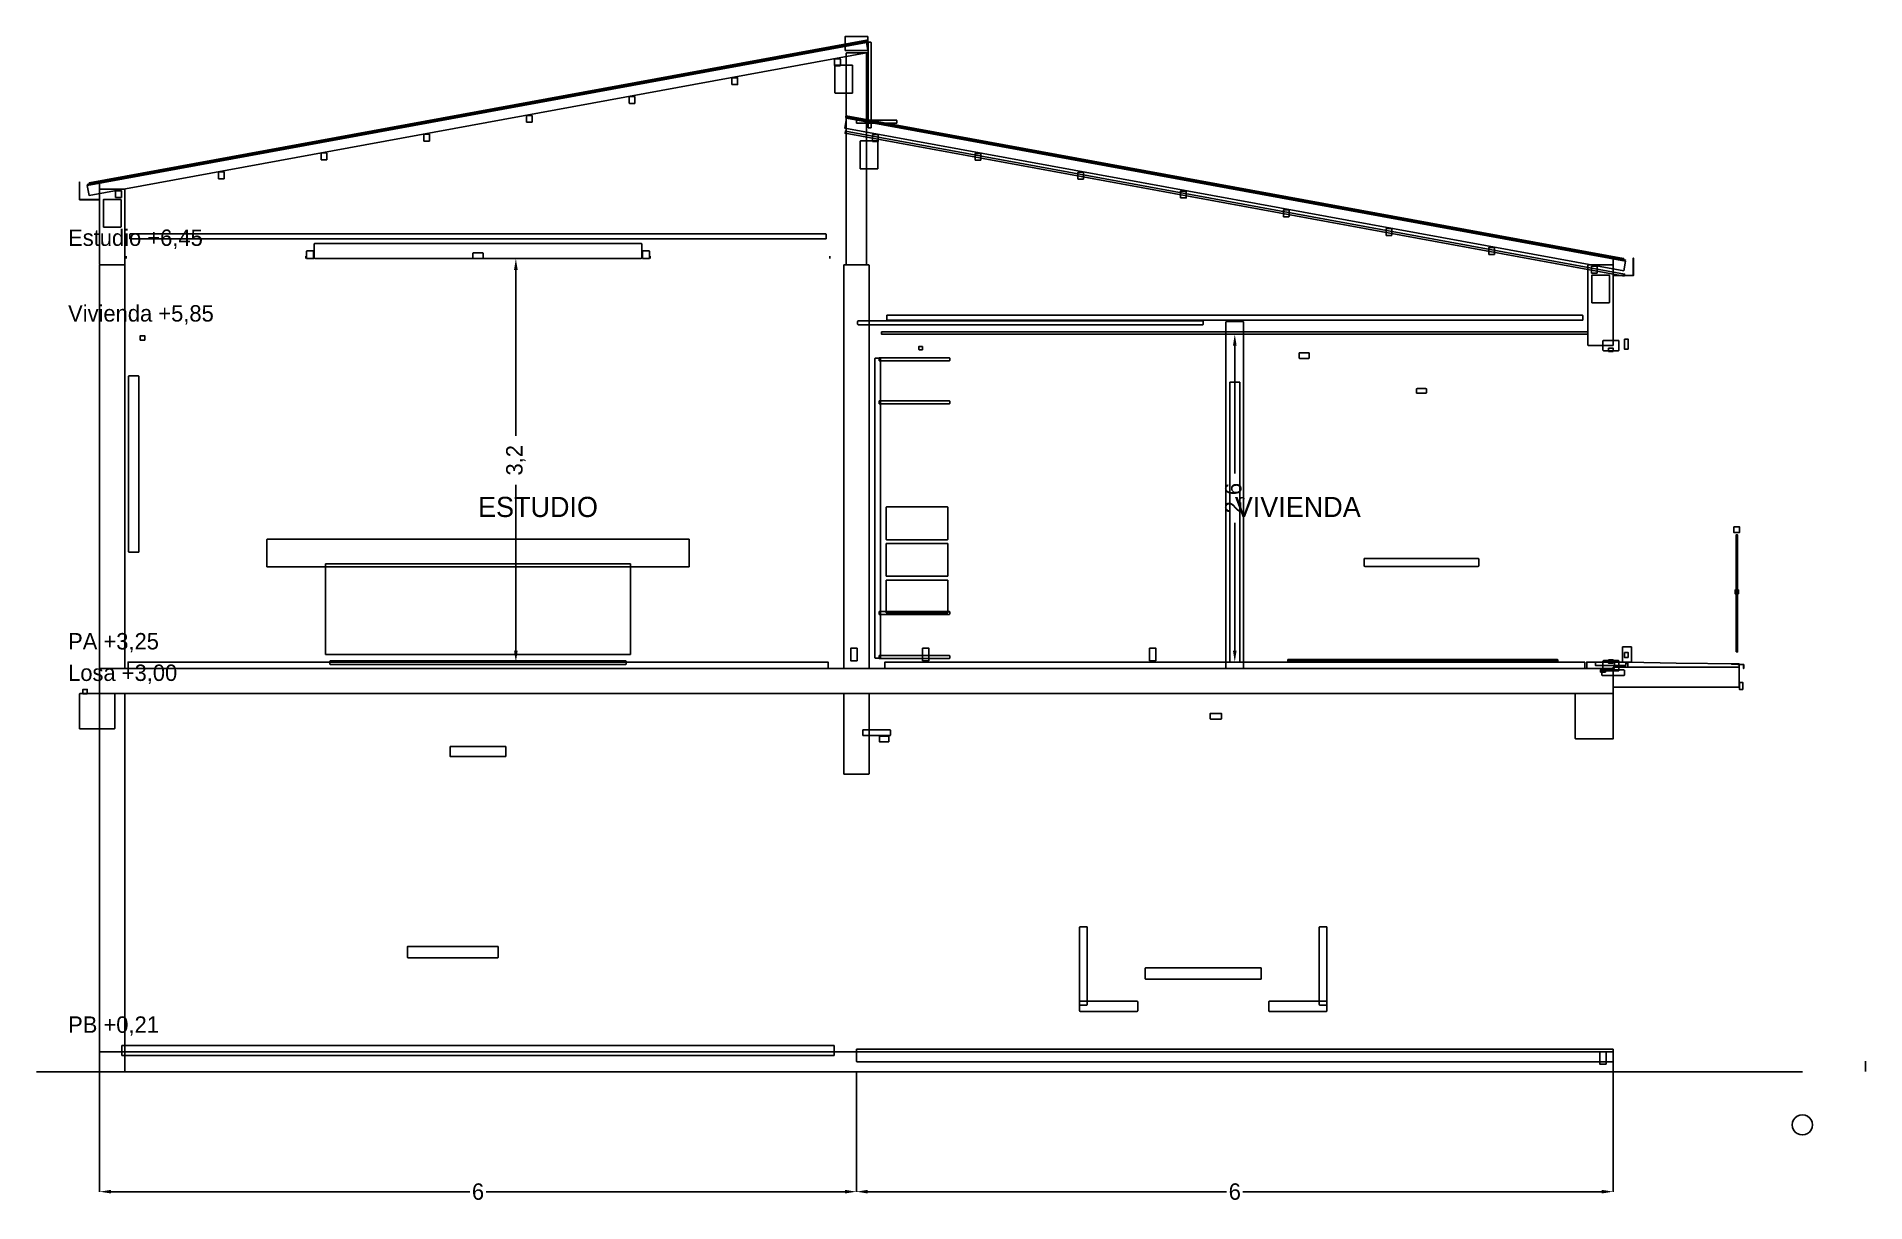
# Model space of a CAD drawing. Header units: metres. Extents: x 399.5 to 462.8, y -1 to 8.2.
# Drawn here: x 399.5 to 414, y -1.04 to 8.21 of the extents above.
import ezdxf

# ---------------------------------------------------------------- set-up
doc = ezdxf.new("R2010")
doc.units = ezdxf.units.M
for name, color, linetype in [('CORTE', 7, 'Continuous'), ('COTAS', 4, 'Continuous'), ('TEXTOS', 7, 'Continuous'), ('VISTA', 8, 'Continuous')]:
    doc.layers.add(name, color=color, linetype=linetype)
doc.dimstyles.get("Standard").update_dxf_attribs({"dimtxt": 2.5, "dimasz": 2.5, "dimexe": 1.25, "dimexo": 0.625, "dimtad": 1, "dimcen": 2.5, "dimazin": 3, "dimtfac": 1, "dimtmove": 0, "dimatfit": 3})

msp = doc.modelspace()

# ---------------------------------------------------------------- texts
at = {"layer": 'TEXTOS'}
for s, height, p in [('Estudio +6,45', 0.13, (399.75, 6.55)), ('Vivienda +5,85', 0.13, (399.75, 5.95)), ('ESTUDIO', 0.16, (403, 4.4)), ('VIVIENDA', 0.16, (409, 4.4)), ('PA +3,25', 0.13, (399.75, 3.35)), ('Losa +3,00', 0.13, (399.75, 3.1)), ('PB +0,21', 0.13, (399.75, 0.31))]:
    msp.add_text(s, height=height, dxfattribs=at).set_placement(p)

# ---------------------------------------------------------------- blocks, each defined once
blk = doc.blocks.new('_CLOSEDFILLED')
at = {"color": 0, "linetype": 'BYBLOCK'}
blk.add_solid([(-1, 0.16), (0, 0), (-1, -0.16)], dxfattribs=at)
blk = doc.blocks.new('*D1')
for p, q in [((403.3, 6.45), (403.3, 6.45)), ((403.3, 5.045), (403.3, 6.36)), ((403.3, 3.34), (403.3, 4.655)), ((403.3, 3.25), (403.3, 3.25))]:
    blk.add_line(p, q)
at = {"layer": 'Defpoints'}
for p in [(403.3, 6.45), (403.3, 3.25), (403.3, 3.25)]:
    blk.add_point(p, dxfattribs=at)
at = {"layer": 'COTAS', "xscale": 0.09, "yscale": 0.09}
for p, rotation in [((403.3, 6.45), 90), ((403.3, 3.25), 270)]:
    blk.add_blockref('_CLOSEDFILLED', p, dxfattribs=dict(at, rotation=rotation))
at = {"layer": 'COTAS', "insert": (403.3, 4.85), "char_height": 0.13, "attachment_point": 5, "rotation": 90}
blk.add_mtext('3,2', dxfattribs=at)
blk = doc.blocks.new('*D2')
for p, q in [((409, 5.85), (409, 5.85)), ((409, 4.745), (409, 5.76)), ((409, 3.34), (409, 4.355)), ((409, 3.25), (409, 3.25))]:
    blk.add_line(p, q)
at = {"layer": 'Defpoints'}
for p in [(409, 5.85), (409, 3.25), (409, 3.25)]:
    blk.add_point(p, dxfattribs=at)
at = {"layer": 'COTAS', "xscale": 0.09, "yscale": 0.09}
for p, rotation in [((409, 5.85), 90), ((409, 3.25), 270)]:
    blk.add_blockref('_CLOSEDFILLED', p, dxfattribs=dict(at, rotation=rotation))
at = {"layer": 'COTAS', "insert": (409, 4.55), "char_height": 0.13, "attachment_point": 5, "rotation": 90}
blk.add_mtext('2,6', dxfattribs=at)
blk = doc.blocks.new('*D3')
for p, q in [((400, 0), (400, -0.95)), ((406, 0), (406, -0.95)), ((400.09, -0.95), (402.935, -0.95)), ((403.065, -0.95), (405.91, -0.95))]:
    blk.add_line(p, q)
at = {"layer": 'Defpoints'}
for p in [(400, 0), (406, 0), (400, -0.95)]:
    blk.add_point(p, dxfattribs=at)
at = {"layer": 'COTAS', "xscale": 0.09, "yscale": 0.09, "rotation": 180}
blk.add_blockref('_CLOSEDFILLED', (400, -0.95), dxfattribs=at)
at = {"layer": 'COTAS', "xscale": 0.09, "yscale": 0.09}
blk.add_blockref('_CLOSEDFILLED', (406, -0.95), dxfattribs=at)
at = {"layer": 'COTAS', "insert": (403, -0.95), "char_height": 0.13, "attachment_point": 5}
blk.add_mtext('6', dxfattribs=at)
blk = doc.blocks.new('*D4')
for p, q in [((406, 0), (406, -0.95)), ((412, 0), (412, -0.95)), ((406.09, -0.95), (408.935, -0.95)), ((409.065, -0.95), (411.91, -0.95))]:
    blk.add_line(p, q)
at = {"layer": 'Defpoints'}
for p in [(406, 0), (412, 0), (406, -0.95)]:
    blk.add_point(p, dxfattribs=at)
at = {"layer": 'COTAS', "xscale": 0.09, "yscale": 0.09, "rotation": 180}
blk.add_blockref('_CLOSEDFILLED', (406, -0.95), dxfattribs=at)
at = {"layer": 'COTAS', "xscale": 0.09, "yscale": 0.09}
blk.add_blockref('_CLOSEDFILLED', (412, -0.95), dxfattribs=at)
at = {"layer": 'COTAS', "insert": (409, -0.95), "char_height": 0.13, "attachment_point": 5}
blk.add_mtext('6', dxfattribs=at)

# ---------------------------------------------------------------- dimensions: what is measured, and where the dimension line sits
at = {"layer": 'COTAS'}
for base, p1, p2, picture, middle in [((403.3, 3.25), (403.3, 3.25), (403.3, 6.45), '*D1', (403.3, 4.85)), ((409, 3.25), (409, 3.25), (409, 5.85), '*D2', (409, 4.55))]:
    dim = msp.add_linear_dim(base=base, p1=p1, p2=p2, angle=90, dimstyle='Standard', override={"dimtxt": 0.13, "dimasz": 0.09}, dxfattribs=at)
    dim.commit()
    dim.dimension.update_dxf_attribs({"geometry": picture, "text_midpoint": middle})
for base, p1, p2, picture, middle in [((400, -0.95), (400, 0), (406, 0), '*D3', (403, -0.95)), ((406, -0.95), (406, 0), (412, 0), '*D4', (409, -0.95))]:
    dim = msp.add_linear_dim(base=base, p1=p1, p2=p2, dimstyle='Standard', override={"dimtxt": 0.13, "dimasz": 0.09}, dxfattribs=at)
    dim.commit()
    dim.dimension.update_dxf_attribs({"geometry": picture, "text_midpoint": middle})

# ---------------------------------------------------------------- linework, layer by layer
at = {"layer": 'CORTE'}
for p, q in [((400.21, 6.468), (400.21, 6.45)), ((401.636, 6.45), (401.636, 6.468)), ((404.364, 6.45), (404.364, 6.468)), ((405.79, 6.45), (405.79, 6.468)), ((399.84, 2.997), (399.841, 2.998)), ((399.84, 2.997), (399.84, 2.995)), ((399.84, 2.86), (399.84, 2.995)), ((399.842, 2.999), (399.841, 2.999)), ((399.841, 2.998), (399.841, 2.999)), ((399.841, 2.998), (399.841, 2.998)), ((399.843, 3), (399.842, 2.999)), ((399.842, 2.999), (399.842, 2.999)), ((399.844, 3), (399.843, 3)), ((399.98, 3), (399.844, 3)), ((400.115, 3), (399.98, 3)), ((400, 2.997), (400.001, 2.998)), ((400, 2.997), (400, 2.995)), ((400, 1.5), (400, 2.995)), ((400.002, 2.999), (400.001, 2.999)), ((400.001, 2.998), (400.001, 2.999)), ((400.001, 2.998), (400.001, 2.998)), ((400.003, 3), (400.002, 2.999)), ((400.002, 2.999), (400.002, 2.999)), ((400.005, 3), (400.003, 3)), ((400.1, 3), (400.005, 3)), ((400.195, 3), (400.1, 3)), ((400.117, 3), (400.115, 3)), ((400.118, 2.999), (400.117, 3)), ((400.118, 2.999), (400.118, 2.999)), ((400.119, 2.999), (400.118, 2.999)), ((400.119, 2.999), (400.119, 2.998)), ((400.119, 2.998), (400.12, 2.997)), ((400.119, 2.998), (400.119, 2.998)), ((400.12, 2.995), (400.12, 2.997)), ((400.12, 2.995), (400.12, 2.86)), ((400.197, 3), (400.195, 3)), ((400.198, 2.999), (400.197, 3)), ((400.198, 2.999), (400.198, 2.999)), ((400.199, 2.999), (400.198, 2.999)), ((400.199, 2.999), (400.199, 2.998)), ((400.199, 2.998), (400.2, 2.997)), ((400.199, 2.998), (400.199, 2.998)), ((400.2, 2.995), (400.2, 2.997)), ((400.2, 2.995), (400.2, 1.5)), ((399.84, 2.86), (399.84, 2.724)), ((400.12, 2.724), (400.12, 2.86)), ((399.84, 2.723), (399.84, 2.724)), ((399.84, 2.723), (399.841, 2.722)), ((399.841, 2.722), (399.841, 2.721)), ((399.841, 2.722), (399.841, 2.722)), ((399.841, 2.721), (399.842, 2.721)), ((399.842, 2.721), (399.842, 2.721)), ((399.842, 2.721), (399.843, 2.72)), ((399.843, 2.72), (399.844, 2.72)), ((399.844, 2.72), (399.98, 2.72)), ((399.98, 2.72), (399.98, 2.72)), ((399.98, 2.72), (400.115, 2.72)), ((400.115, 2.72), (400.117, 2.72)), ((400.117, 2.72), (400.118, 2.721)), ((400.118, 2.721), (400.118, 2.721)), ((400.118, 2.721), (400.119, 2.721)), ((400.119, 2.722), (400.12, 2.723)), ((400.119, 2.721), (400.119, 2.722)), ((400.119, 2.722), (400.119, 2.722)), ((400.12, 2.724), (400.12, 2.723)), ((400, 1.5), (400, 1.5)), ((400, 1.5), (400, 0.004)), ((400.2, 0.004), (400.2, 1.5)), ((400, 0.003), (400, 0.004)), ((400, 0.003), (400.001, 0.002)), ((400.001, 0.002), (400.001, 0.001)), ((400.001, 0.002), (400.001, 0.002)), ((400.001, 0.001), (400.002, 0.001)), ((400.002, 0.001), (400.002, 0.001)), ((400.002, 0.001), (400.003, 0)), ((400.003, 0), (400.005, 0)), ((400.005, 0), (400.1, 0)), ((400.1, 0), (400.195, 0)), ((400.195, 0), (400.197, 0)), ((400.197, 0), (400.198, 0.001)), ((400.198, 0.001), (400.198, 0.001)), ((400.198, 0.001), (400.199, 0.001)), ((400.199, 0.002), (400.2, 0.003)), ((400.199, 0.001), (400.199, 0.002)), ((400.199, 0.002), (400.199, 0.002)), ((400.2, 0.004), (400.2, 0.003))]:
    msp.add_line(p, q, dxfattribs=at)
for points in [[(406.079, 8.17), (399.902, 7.037), (399.902, 7.038), (406.079, 8.17), (406.079, 8.17)], [(406.093, 8.084), (399.916, 6.951), (399.902, 7.03), (406.079, 8.162), (406.093, 8.084)], [(406.095, 7.486), (406.094, 7.487), (406.094, 8.163), (406.095, 8.164), (406.096, 8.165), (406.114, 8.165), (406.115, 8.164), (406.116, 8.163), (406.116, 7.487), (406.115, 7.486), (406.114, 7.485), (406.096, 7.485), (406.095, 7.486)], [(405.828, 7.979), (405.827, 7.98), (405.827, 8.031), (405.828, 8.032), (405.829, 8.033), (405.87, 8.033), (405.872, 8.032), (405.873, 8.031), (405.873, 7.98), (405.872, 7.979), (405.87, 7.978), (405.829, 7.978), (405.828, 7.979)], [(405.831, 7.762), (405.83, 7.764), (405.83, 7.98), (405.831, 7.981), (405.832, 7.982), (405.968, 7.982), (405.969, 7.981), (405.97, 7.98), (405.97, 7.764), (405.969, 7.762), (405.968, 7.762), (405.832, 7.762), (405.831, 7.762)], [(405.921, 6.401), (405.92, 6.402), (405.92, 8.078), (405.921, 8.079), (405.922, 8.08), (406.078, 8.08), (406.079, 8.079), (406.08, 8.078), (406.08, 6.402), (406.079, 6.401), (406.078, 6.4), (405.922, 6.4), (405.921, 6.401)], [(405.014, 7.829), (405.013, 7.831), (405.013, 7.882), (405.014, 7.883), (405.015, 7.884), (405.056, 7.884), (405.058, 7.883), (405.058, 7.882), (405.058, 7.831), (405.058, 7.829), (405.056, 7.829), (405.015, 7.829), (405.014, 7.829)], [(404.2, 7.68), (404.199, 7.681), (404.199, 7.732), (404.2, 7.734), (404.201, 7.734), (404.242, 7.734), (404.243, 7.734), (404.244, 7.732), (404.244, 7.681), (404.243, 7.68), (404.242, 7.679), (404.201, 7.679), (404.2, 7.68)], [(403.385, 7.531), (403.385, 7.532), (403.385, 7.583), (403.385, 7.585), (403.387, 7.585), (403.428, 7.585), (403.429, 7.585), (403.43, 7.583), (403.43, 7.532), (403.429, 7.531), (403.428, 7.53), (403.387, 7.53), (403.385, 7.531)], [(412.084, 6.351), (405.907, 7.484), (405.921, 7.562), (412.098, 6.43), (412.084, 6.351)], [(412.098, 6.437), (405.921, 7.57), (405.921, 7.57), (412.098, 6.438), (412.098, 6.437)], [(406.001, 7.523), (406, 7.524), (406, 7.545), (406.001, 7.547), (406.002, 7.548), (406.318, 7.548), (406.319, 7.547), (406.32, 7.545), (406.32, 7.524), (406.319, 7.523), (406.318, 7.522), (406.002, 7.522), (406.001, 7.523)], [(402.571, 7.381), (402.57, 7.383), (402.57, 7.434), (402.571, 7.435), (402.572, 7.436), (402.613, 7.436), (402.615, 7.435), (402.615, 7.434), (402.615, 7.383), (402.615, 7.381), (402.613, 7.381), (402.572, 7.381), (402.571, 7.381)], [(412.087, 6.31), (405.91, 7.443), (405.913, 7.46), (412.09, 6.327), (412.087, 6.31)], [(406.128, 7.379), (406.127, 7.38), (406.127, 7.431), (406.128, 7.432), (406.13, 7.433), (406.171, 7.433), (406.172, 7.432), (406.173, 7.431), (406.173, 7.38), (406.172, 7.379), (406.171, 7.378), (406.13, 7.378), (406.128, 7.379)], [(401.757, 7.232), (401.756, 7.234), (401.756, 7.285), (401.757, 7.286), (401.758, 7.287), (401.799, 7.287), (401.8, 7.286), (401.801, 7.285), (401.801, 7.234), (401.8, 7.232), (401.799, 7.232), (401.758, 7.232), (401.757, 7.232)], [(406.031, 7.162), (406.03, 7.164), (406.03, 7.38), (406.031, 7.381), (406.032, 7.382), (406.168, 7.382), (406.169, 7.381), (406.17, 7.38), (406.17, 7.164), (406.169, 7.162), (406.168, 7.162), (406.032, 7.162), (406.031, 7.162)], [(406.942, 7.229), (406.942, 7.231), (406.942, 7.282), (406.942, 7.283), (406.944, 7.284), (406.985, 7.284), (406.986, 7.283), (406.987, 7.282), (406.987, 7.231), (406.986, 7.229), (406.985, 7.229), (406.944, 7.229), (406.942, 7.229)], [(400.942, 7.083), (400.942, 7.084), (400.942, 7.135), (400.942, 7.137), (400.944, 7.137), (400.985, 7.137), (400.986, 7.137), (400.987, 7.135), (400.987, 7.084), (400.986, 7.083), (400.985, 7.082), (400.944, 7.082), (400.942, 7.083)], [(407.757, 7.08), (407.756, 7.081), (407.756, 7.132), (407.757, 7.134), (407.758, 7.134), (407.799, 7.134), (407.8, 7.134), (407.801, 7.132), (407.801, 7.081), (407.8, 7.08), (407.799, 7.079), (407.758, 7.079), (407.757, 7.08)], [(400.001, 6.401), (400, 6.402), (400, 6.998), (400.001, 6.999), (400.002, 7), (400.198, 7), (400.199, 6.999), (400.2, 6.998), (400.2, 6.402), (400.199, 6.401), (400.198, 6.4), (400.002, 6.4), (400.001, 6.401)], [(400.128, 6.934), (400.127, 6.935), (400.127, 6.986), (400.128, 6.987), (400.13, 6.988), (400.171, 6.988), (400.172, 6.987), (400.173, 6.986), (400.173, 6.935), (400.172, 6.934), (400.171, 6.933), (400.13, 6.933), (400.128, 6.934)], [(408.571, 6.931), (408.57, 6.932), (408.57, 6.983), (408.571, 6.985), (408.572, 6.985), (408.613, 6.985), (408.615, 6.985), (408.615, 6.983), (408.615, 6.932), (408.615, 6.931), (408.613, 6.93), (408.572, 6.93), (408.571, 6.931)], [(400.031, 6.699), (400.03, 6.7), (400.03, 6.916), (400.031, 6.918), (400.032, 6.918), (400.168, 6.918), (400.169, 6.918), (400.17, 6.916), (400.17, 6.7), (400.169, 6.699), (400.168, 6.698), (400.032, 6.698), (400.031, 6.699)], [(409.385, 6.781), (409.385, 6.783), (409.385, 6.834), (409.385, 6.835), (409.387, 6.836), (409.428, 6.836), (409.429, 6.835), (409.43, 6.834), (409.43, 6.783), (409.429, 6.781), (409.428, 6.781), (409.387, 6.781), (409.385, 6.781)], [(410.2, 6.632), (410.199, 6.634), (410.199, 6.685), (410.2, 6.686), (410.201, 6.687), (410.242, 6.687), (410.243, 6.686), (410.244, 6.685), (410.244, 6.634), (410.243, 6.632), (410.242, 6.632), (410.201, 6.632), (410.2, 6.632)], [(400.241, 6.606), (400.24, 6.607), (400.24, 6.643), (400.241, 6.644), (400.242, 6.645), (405.758, 6.645), (405.759, 6.644), (405.76, 6.643), (405.76, 6.607), (405.759, 6.606), (405.758, 6.605), (400.242, 6.605), (400.241, 6.606)], [(401.703, 6.453), (401.702, 6.453), (401.702, 6.454), (401.701, 6.456), (401.7, 6.459), (401.7, 6.5), (401.7, 6.561), (401.701, 6.563), (401.702, 6.566), (401.702, 6.567), (401.703, 6.567), (401.703, 6.568), (401.704, 6.568), (401.706, 6.569), (401.709, 6.57), (402.742, 6.57), (404.291, 6.57), (404.293, 6.569), (404.296, 6.568), (404.297, 6.568), (404.297, 6.567), (404.298, 6.567), (404.298, 6.566), (404.299, 6.563), (404.3, 6.561), (404.3, 6.5), (404.3, 6.459), (404.299, 6.456), (404.298, 6.454), (404.298, 6.453), (404.297, 6.453), (404.297, 6.452), (404.296, 6.452), (404.293, 6.451), (404.291, 6.45), (402.742, 6.45), (401.709, 6.45), (401.706, 6.451), (401.704, 6.452), (401.703, 6.452), (401.703, 6.453)], [(411.014, 6.483), (411.013, 6.484), (411.013, 6.535), (411.014, 6.537), (411.015, 6.537), (411.056, 6.537), (411.058, 6.537), (411.058, 6.535), (411.058, 6.484), (411.058, 6.483), (411.056, 6.482), (411.015, 6.482), (411.014, 6.483)], [(400.001, 3.201), (400.001, 3.202), (400.001, 3.202), (400, 3.203), (400, 3.204), (400, 4.8), (400, 6.396), (400, 6.397), (400.001, 6.398), (400.001, 6.398), (400.001, 6.399), (400.002, 6.399), (400.002, 6.399), (400.003, 6.4), (400.005, 6.4), (400.1, 6.4), (400.195, 6.4), (400.197, 6.4), (400.198, 6.399), (400.198, 6.399), (400.199, 6.399), (400.199, 6.398), (400.199, 6.398), (400.2, 6.397), (400.2, 6.396), (400.2, 4.8), (400.2, 3.204), (400.2, 3.203), (400.199, 3.202), (400.199, 3.202), (400.199, 3.201), (400.198, 3.201), (400.198, 3.201), (400.197, 3.2), (400.195, 3.2), (400.1, 3.2), (400.005, 3.2), (400.003, 3.2), (400.002, 3.201), (400.002, 3.201), (400.001, 3.201)], [(411.801, 5.761), (411.801, 5.762), (411.801, 5.762), (411.8, 5.763), (411.8, 5.764), (411.8, 6.08), (411.8, 6.396), (411.8, 6.397), (411.801, 6.398), (411.801, 6.398), (411.801, 6.399), (411.802, 6.399), (411.802, 6.399), (411.803, 6.4), (411.805, 6.4), (411.9, 6.4), (411.995, 6.4), (411.997, 6.4), (411.998, 6.399), (411.998, 6.399), (411.999, 6.399), (411.999, 6.398), (411.999, 6.398), (412, 6.397), (412, 6.396), (412, 6.08), (412, 5.764), (412, 5.763), (411.999, 5.762), (411.999, 5.762), (411.999, 5.761), (411.998, 5.761), (411.998, 5.761), (411.997, 5.76), (411.995, 5.76), (411.9, 5.76), (411.805, 5.76), (411.803, 5.76), (411.802, 5.761), (411.802, 5.761), (411.801, 5.761)], [(411.828, 6.334), (411.827, 6.335), (411.827, 6.386), (411.828, 6.387), (411.829, 6.388), (411.871, 6.388), (411.872, 6.387), (411.873, 6.386), (411.873, 6.335), (411.872, 6.334), (411.871, 6.333), (411.829, 6.333), (411.828, 6.334)], [(411.831, 6.099), (411.83, 6.1), (411.83, 6.316), (411.831, 6.318), (411.832, 6.318), (411.968, 6.318), (411.969, 6.318), (411.97, 6.316), (411.97, 6.1), (411.969, 6.099), (411.968, 6.098), (411.832, 6.098), (411.831, 6.099)], [(406.011, 5.926), (406.011, 5.927), (406.011, 5.927), (406.01, 5.929), (406.01, 5.929), (406.01, 5.946), (406.01, 5.95), (406.011, 5.953), (406.011, 5.953), (406.011, 5.954), (406.011, 5.954), (406.012, 5.954), (406.012, 5.954), (406.014, 5.955), (406.014, 5.955), (408.21, 5.955), (408.746, 5.955), (408.748, 5.954), (408.748, 5.954), (408.749, 5.954), (408.749, 5.954), (408.749, 5.954), (408.749, 5.953), (408.749, 5.953), (408.75, 5.95), (408.75, 5.946), (408.75, 5.929), (408.75, 5.929), (408.749, 5.927), (408.749, 5.927), (408.749, 5.926), (408.749, 5.926), (408.748, 5.926), (408.748, 5.926), (408.746, 5.925), (408.21, 5.925), (406.014, 5.925), (406.014, 5.925), (406.012, 5.926), (406.012, 5.926), (406.011, 5.926)], [(406.241, 5.961), (406.24, 5.962), (406.24, 5.998), (406.241, 5.999), (406.242, 6), (411.758, 6), (411.759, 5.999), (411.76, 5.998), (411.76, 5.962), (411.759, 5.961), (411.758, 5.96), (406.242, 5.96), (406.241, 5.961)], [(411.8, 5.85), (406.2, 5.85), (406.2, 5.868), (411.8, 5.868), (411.8, 5.85)], [(412, 3), (400, 3), (400, 3.2), (412, 3.2), (412, 3)], [(399.902, 2.998), (399.885, 2.998), (399.868, 2.998), (399.868, 3.015), (399.868, 3.033), (399.885, 3.033), (399.902, 3.033), (399.902, 3.015), (399.902, 2.998)], [(405.901, 2.361), (405.901, 2.362), (405.901, 2.362), (405.9, 2.363), (405.9, 2.365), (405.9, 2.68), (405.9, 2.995), (405.9, 2.997), (405.901, 2.998), (405.901, 2.998), (405.901, 2.999), (405.902, 2.999), (405.902, 2.999), (405.903, 3), (405.904, 3), (406, 3), (406.096, 3), (406.097, 3), (406.098, 2.999), (406.098, 2.999), (406.099, 2.999), (406.099, 2.998), (406.099, 2.998), (406.1, 2.997), (406.1, 2.995), (406.1, 2.68), (406.1, 2.365), (406.1, 2.363), (406.099, 2.362), (406.099, 2.362), (406.099, 2.361), (406.098, 2.361), (406.098, 2.361), (406.097, 2.36), (406.096, 2.36), (406, 2.36), (405.904, 2.36), (405.903, 2.36), (405.902, 2.361), (405.902, 2.361), (405.901, 2.361)], [(411.701, 2.641), (411.701, 2.642), (411.701, 2.642), (411.7, 2.643), (411.7, 2.644), (411.7, 2.82), (411.7, 2.995), (411.7, 2.997), (411.701, 2.998), (411.701, 2.998), (411.701, 2.999), (411.702, 2.999), (411.702, 2.999), (411.703, 3), (411.704, 3), (411.85, 3), (411.995, 3), (411.997, 3), (411.998, 2.999), (411.998, 2.999), (411.999, 2.999), (411.999, 2.998), (411.999, 2.998), (412, 2.997), (412, 2.995), (412, 2.82), (412, 2.644), (412, 2.643), (411.999, 2.642), (411.999, 2.642), (411.999, 2.641), (411.998, 2.641), (411.998, 2.641), (411.997, 2.64), (411.995, 2.64), (411.85, 2.64), (411.704, 2.64), (411.703, 2.64), (411.702, 2.641), (411.702, 2.641), (411.701, 2.641)], [(400.001, 0.001), (400.001, 0.002), (400.001, 0.002), (400, 0.003), (400, 0.004), (400, 0.08), (400, 0.155), (400, 0.157), (400.001, 0.158), (400.001, 0.158), (400.001, 0.159), (400.002, 0.159), (400.002, 0.159), (400.003, 0.16), (400.005, 0.16), (406, 0.16), (411.995, 0.16), (411.997, 0.16), (411.998, 0.159), (411.998, 0.159), (411.999, 0.159), (411.999, 0.158), (411.999, 0.158), (412, 0.157), (412, 0.155), (412, 0.08), (412, 0.004), (412, 0.003), (411.999, 0.002), (411.999, 0.002), (411.999, 0.001), (411.998, 0.001), (411.998, 0.001), (411.997, 0), (411.995, 0), (406, 0), (400.005, 0), (400.003, 0), (400.002, 0.001), (400.002, 0.001), (400.001, 0.001)]]:
    msp.add_lwpolyline(points, close=True, dxfattribs=at)
at = {"layer": 'VISTA'}
for p, q in [((411.923, 5.801), (411.921, 5.8)), ((411.921, 5.8), (411.921, 5.8)), ((411.923, 5.801), (411.923, 5.801)), ((412.033, 5.801), (411.923, 5.801)), ((412.033, 5.801), (412.033, 5.801)), ((412.041, 5.801), (412.033, 5.801)), ((412.043, 5.8), (412.041, 5.801)), ((412.043, 5.8), (412.043, 5.8)), ((412.043, 5.8), (412.043, 5.8)), ((406.181, 5.661), (406.18, 5.659)), ((406.18, 5.656), (406.18, 5.659)), ((406.18, 5.656), (406.18, 5.641)), ((406.181, 5.662), (406.181, 5.661)), ((406.181, 5.662), (406.181, 5.662)), ((406.183, 5.662), (406.181, 5.662)), ((406.181, 5.661), (406.181, 5.661)), ((406.181, 5.661), (406.181, 5.661)), ((406.181, 5.661), (406.181, 5.661)), ((406.183, 5.662), (406.183, 5.662)), ((406.641, 5.662), (406.183, 5.662)), ((406.736, 5.662), (406.641, 5.662)), ((406.738, 5.662), (406.736, 5.662)), ((406.739, 5.662), (406.738, 5.662)), ((406.739, 5.662), (406.739, 5.662)), ((406.739, 5.661), (406.739, 5.662)), ((406.74, 5.659), (406.739, 5.661)), ((406.739, 5.661), (406.739, 5.661)), ((406.739, 5.661), (406.739, 5.661)), ((406.739, 5.661), (406.739, 5.661)), ((406.74, 5.659), (406.74, 5.656)), ((406.74, 5.641), (406.74, 5.656)), ((411.92, 5.799), (411.919, 5.797)), ((411.919, 5.792), (411.919, 5.797)), ((411.919, 5.792), (411.919, 5.723)), ((411.92, 5.723), (411.919, 5.723)), ((411.921, 5.8), (411.92, 5.799)), ((411.92, 5.799), (411.92, 5.799)), ((411.92, 5.723), (411.92, 5.721)), ((411.92, 5.721), (411.921, 5.72)), ((411.921, 5.72), (411.921, 5.72)), ((411.921, 5.72), (411.923, 5.719)), ((411.923, 5.719), (411.923, 5.719)), ((411.923, 5.719), (412.033, 5.719)), ((412.033, 5.719), (412.041, 5.719)), ((412.041, 5.719), (412.043, 5.72)), ((412.044, 5.799), (412.043, 5.8)), ((412.043, 5.72), (412.044, 5.721)), ((412.043, 5.72), (412.043, 5.72)), ((412.043, 5.72), (412.043, 5.72)), ((412.044, 5.797), (412.044, 5.799)), ((412.044, 5.799), (412.044, 5.799)), ((412.044, 5.797), (412.044, 5.792)), ((412.044, 5.723), (412.044, 5.792)), ((412.044, 5.721), (412.044, 5.723)), ((412.044, 5.723), (412.044, 5.723)), ((406.18, 5.641), (406.181, 5.639)), ((406.18, 5.641), (406.18, 5.641)), ((406.181, 5.639), (406.181, 5.638)), ((406.181, 5.639), (406.181, 5.639)), ((406.181, 5.639), (406.181, 5.639)), ((406.181, 5.638), (406.181, 5.638)), ((406.181, 5.638), (406.183, 5.638)), ((406.183, 5.638), (406.183, 5.638)), ((406.183, 5.638), (406.641, 5.638)), ((406.641, 5.638), (406.736, 5.638)), ((406.736, 5.638), (406.738, 5.638)), ((406.738, 5.638), (406.739, 5.638)), ((406.739, 5.639), (406.74, 5.641)), ((406.739, 5.638), (406.739, 5.639)), ((406.739, 5.639), (406.739, 5.639)), ((406.739, 5.639), (406.739, 5.639)), ((406.739, 5.638), (406.739, 5.638)), ((406.74, 5.641), (406.74, 5.641)), ((406.181, 5.321), (406.18, 5.319)), ((406.18, 5.316), (406.18, 5.319)), ((406.18, 5.316), (406.18, 5.301)), ((406.18, 5.301), (406.181, 5.299)), ((406.18, 5.301), (406.18, 5.301)), ((406.181, 5.322), (406.181, 5.321)), ((406.181, 5.322), (406.181, 5.322)), ((406.183, 5.322), (406.181, 5.322)), ((406.181, 5.321), (406.181, 5.321)), ((406.181, 5.321), (406.181, 5.321)), ((406.181, 5.321), (406.181, 5.321)), ((406.181, 5.299), (406.181, 5.298)), ((406.181, 5.299), (406.181, 5.299)), ((406.181, 5.299), (406.181, 5.299)), ((406.181, 5.298), (406.181, 5.298)), ((406.181, 5.298), (406.183, 5.298)), ((406.183, 5.322), (406.183, 5.322)), ((406.641, 5.322), (406.183, 5.322)), ((406.183, 5.298), (406.183, 5.298)), ((406.183, 5.298), (406.641, 5.298)), ((406.736, 5.322), (406.641, 5.322)), ((406.641, 5.298), (406.736, 5.298)), ((406.738, 5.322), (406.736, 5.322)), ((406.736, 5.298), (406.738, 5.298)), ((406.739, 5.322), (406.738, 5.322)), ((406.738, 5.298), (406.739, 5.298)), ((406.739, 5.322), (406.739, 5.322)), ((406.739, 5.321), (406.739, 5.322)), ((406.74, 5.319), (406.739, 5.321)), ((406.739, 5.321), (406.739, 5.321)), ((406.739, 5.321), (406.739, 5.321)), ((406.739, 5.321), (406.739, 5.321)), ((406.739, 5.299), (406.74, 5.301)), ((406.739, 5.298), (406.739, 5.299)), ((406.739, 5.299), (406.739, 5.299)), ((406.739, 5.299), (406.739, 5.299)), ((406.739, 5.298), (406.739, 5.298)), ((406.74, 5.319), (406.74, 5.316)), ((406.74, 5.301), (406.74, 5.316)), ((406.74, 5.301), (406.74, 5.301)), ((401.79, 4.029), (401.79, 4.028)), ((401.79, 4.029), (401.79, 4.029)), ((401.791, 4.029), (401.79, 4.029)), ((401.79, 3.882), (401.79, 4.028)), ((401.791, 4.03), (401.791, 4.03)), ((401.791, 4.03), (401.791, 4.03)), ((401.792, 4.03), (401.791, 4.03)), ((401.791, 4.029), (401.791, 4.03)), ((401.792, 4.03), (401.792, 4.03)), ((403.715, 4.03), (401.792, 4.03)), ((404.208, 4.03), (403.715, 4.03)), ((404.209, 4.03), (404.208, 4.03)), ((404.209, 4.03), (404.209, 4.03)), ((404.209, 4.03), (404.209, 4.03)), ((404.209, 4.03), (404.209, 4.03)), ((404.209, 4.03), (404.209, 4.029)), ((404.21, 4.029), (404.209, 4.029)), ((404.21, 4.028), (404.21, 4.029)), ((404.21, 4.029), (404.21, 4.029)), ((404.21, 4.028), (404.21, 3.882)), ((401.79, 3.882), (401.79, 3.882)), ((401.79, 3.882), (401.79, 3.312)), ((404.21, 3.312), (404.21, 3.882)), ((406.181, 3.651), (406.18, 3.649)), ((406.18, 3.646), (406.18, 3.649)), ((406.18, 3.646), (406.18, 3.631)), ((406.18, 3.631), (406.181, 3.629)), ((406.18, 3.631), (406.18, 3.631)), ((406.181, 3.652), (406.181, 3.651)), ((406.181, 3.652), (406.181, 3.652)), ((406.183, 3.652), (406.181, 3.652)), ((406.181, 3.651), (406.181, 3.651)), ((406.181, 3.651), (406.181, 3.651)), ((406.181, 3.651), (406.181, 3.651)), ((406.181, 3.629), (406.181, 3.628)), ((406.181, 3.629), (406.181, 3.629)), ((406.181, 3.629), (406.181, 3.629)), ((406.181, 3.628), (406.181, 3.628)), ((406.181, 3.628), (406.183, 3.628)), ((406.183, 3.652), (406.183, 3.652)), ((406.641, 3.652), (406.183, 3.652)), ((406.183, 3.628), (406.183, 3.627)), ((406.183, 3.627), (406.641, 3.627)), ((406.736, 3.652), (406.641, 3.652)), ((406.641, 3.627), (406.736, 3.627)), ((406.738, 3.652), (406.736, 3.652)), ((406.736, 3.627), (406.738, 3.628)), ((406.739, 3.652), (406.738, 3.652)), ((406.738, 3.628), (406.739, 3.628)), ((406.739, 3.652), (406.739, 3.652)), ((406.739, 3.651), (406.739, 3.652)), ((406.74, 3.649), (406.739, 3.651)), ((406.739, 3.651), (406.739, 3.651)), ((406.739, 3.651), (406.739, 3.651)), ((406.739, 3.651), (406.739, 3.651)), ((406.739, 3.629), (406.74, 3.631)), ((406.739, 3.628), (406.739, 3.629)), ((406.739, 3.629), (406.739, 3.629)), ((406.739, 3.629), (406.739, 3.629)), ((406.739, 3.628), (406.739, 3.628)), ((406.74, 3.649), (406.74, 3.646)), ((406.74, 3.631), (406.74, 3.646)), ((406.74, 3.631), (406.74, 3.631)), ((401.79, 3.311), (401.79, 3.312)), ((401.79, 3.311), (401.791, 3.31)), ((401.79, 3.311), (401.79, 3.311)), ((401.79, 3.311), (401.79, 3.311)), ((401.791, 3.31), (401.791, 3.31)), ((401.791, 3.31), (401.791, 3.31)), ((401.791, 3.31), (401.792, 3.31)), ((401.792, 3.31), (401.792, 3.31)), ((401.792, 3.31), (403.715, 3.31)), ((403.715, 3.31), (404.208, 3.31)), ((404.208, 3.31), (404.209, 3.31)), ((404.209, 3.31), (404.21, 3.311)), ((404.209, 3.31), (404.209, 3.31)), ((404.209, 3.31), (404.209, 3.31)), ((404.209, 3.31), (404.209, 3.31)), ((404.21, 3.312), (404.21, 3.311)), ((404.21, 3.311), (404.21, 3.311)), ((404.21, 3.311), (404.21, 3.311)), ((406.181, 3.301), (406.18, 3.299)), ((406.18, 3.296), (406.18, 3.299)), ((406.18, 3.296), (406.18, 3.281)), ((406.18, 3.281), (406.181, 3.279)), ((406.18, 3.281), (406.18, 3.281)), ((406.181, 3.302), (406.181, 3.301)), ((406.181, 3.302), (406.181, 3.302)), ((406.183, 3.302), (406.181, 3.302)), ((406.181, 3.301), (406.181, 3.301)), ((406.181, 3.301), (406.181, 3.301)), ((406.181, 3.301), (406.181, 3.301)), ((406.181, 3.279), (406.181, 3.278)), ((406.181, 3.279), (406.181, 3.279)), ((406.181, 3.279), (406.181, 3.279)), ((406.181, 3.278), (406.181, 3.278)), ((406.181, 3.278), (406.183, 3.278)), ((406.183, 3.303), (406.183, 3.302)), ((406.641, 3.303), (406.183, 3.303)), ((406.183, 3.278), (406.183, 3.277)), ((406.183, 3.277), (406.641, 3.277)), ((406.736, 3.303), (406.641, 3.303)), ((406.641, 3.277), (406.736, 3.277)), ((406.738, 3.302), (406.736, 3.303)), ((406.736, 3.277), (406.738, 3.278)), ((406.739, 3.302), (406.738, 3.302)), ((406.738, 3.278), (406.739, 3.278)), ((406.739, 3.302), (406.739, 3.302)), ((406.739, 3.301), (406.739, 3.302)), ((406.74, 3.299), (406.739, 3.301)), ((406.739, 3.301), (406.739, 3.301)), ((406.739, 3.301), (406.739, 3.301)), ((406.739, 3.301), (406.739, 3.301)), ((406.739, 3.279), (406.74, 3.281)), ((406.739, 3.278), (406.739, 3.279)), ((406.739, 3.279), (406.739, 3.279)), ((406.739, 3.279), (406.739, 3.279)), ((406.739, 3.278), (406.739, 3.278)), ((406.74, 3.299), (406.74, 3.296)), ((406.74, 3.281), (406.74, 3.296)), ((406.74, 3.281), (406.74, 3.281)), ((411.92, 3.259), (411.919, 3.257)), ((411.919, 3.252), (411.919, 3.257)), ((411.919, 3.252), (411.919, 3.183)), ((411.921, 3.26), (411.92, 3.259)), ((411.92, 3.259), (411.92, 3.259)), ((411.923, 3.261), (411.921, 3.26)), ((411.921, 3.26), (411.921, 3.26)), ((411.923, 3.261), (411.923, 3.261)), ((412.033, 3.261), (411.923, 3.261)), ((412.033, 3.261), (412.033, 3.261)), ((412.041, 3.261), (412.033, 3.261)), ((412.043, 3.26), (412.041, 3.261)), ((412.043, 3.26), (412.043, 3.26)), ((412.043, 3.26), (412.043, 3.26)), ((412.044, 3.259), (412.043, 3.26)), ((412.044, 3.257), (412.044, 3.259)), ((412.044, 3.259), (412.044, 3.259)), ((412.044, 3.257), (412.044, 3.252)), ((412.044, 3.183), (412.044, 3.252)), ((411.92, 3.183), (411.919, 3.183)), ((411.92, 3.183), (411.92, 3.181)), ((411.92, 3.181), (411.921, 3.18)), ((411.921, 3.18), (411.921, 3.18)), ((411.921, 3.18), (411.923, 3.179)), ((411.923, 3.179), (411.923, 3.179)), ((411.923, 3.179), (412.033, 3.179)), ((412.033, 3.179), (412.041, 3.179)), ((412.041, 3.179), (412.043, 3.18)), ((412.043, 3.18), (412.044, 3.181)), ((412.043, 3.18), (412.043, 3.18)), ((412.043, 3.18), (412.043, 3.18)), ((412.044, 3.181), (412.044, 3.183)), ((412.044, 3.183), (412.044, 3.183)), ((400.175, 0.208), (400.176, 0.209)), ((400.175, 0.208), (400.175, 0.206)), ((400.175, 0.17), (400.175, 0.206)), ((400.175, 0.17), (400.175, 0.134)), ((400.177, 0.21), (400.176, 0.209)), ((400.176, 0.209), (400.176, 0.209)), ((400.176, 0.209), (400.176, 0.209)), ((400.176, 0.209), (400.176, 0.209)), ((400.176, 0.209), (400.176, 0.209)), ((400.178, 0.21), (400.177, 0.21)), ((403, 0.21), (400.178, 0.21)), ((405.822, 0.21), (403, 0.21)), ((405.823, 0.21), (405.822, 0.21)), ((405.824, 0.209), (405.823, 0.21)), ((405.824, 0.209), (405.824, 0.209)), ((405.824, 0.209), (405.824, 0.209)), ((405.824, 0.209), (405.825, 0.208)), ((405.824, 0.209), (405.824, 0.209)), ((405.824, 0.209), (405.824, 0.209)), ((405.825, 0.206), (405.825, 0.208)), ((405.825, 0.206), (405.825, 0.17)), ((405.825, 0.134), (405.825, 0.17)), ((399.5, 0), (413.5, 0)), ((400.175, 0.132), (400.175, 0.134)), ((400.175, 0.132), (400.176, 0.131)), ((400.176, 0.131), (400.176, 0.131)), ((400.176, 0.131), (400.176, 0.131)), ((400.176, 0.131), (400.177, 0.13)), ((400.176, 0.131), (400.176, 0.131)), ((400.176, 0.131), (400.176, 0.131)), ((400.177, 0.13), (400.178, 0.13)), ((400.178, 0.13), (403, 0.13)), ((403, 0.13), (403, 0.13)), ((403, 0.13), (405.822, 0.13)), ((405.822, 0.13), (405.823, 0.13)), ((405.823, 0.13), (405.824, 0.131)), ((405.824, 0.131), (405.825, 0.132)), ((405.824, 0.131), (405.824, 0.131)), ((405.824, 0.131), (405.824, 0.131)), ((405.824, 0.131), (405.824, 0.131)), ((405.824, 0.131), (405.824, 0.131)), ((405.825, 0.134), (405.825, 0.132)), ((414, 0.031), (414, 0.086)), ((414, 0.031), (414, 0.031)), ((414, 0.031), (414, 0.004))]:
    msp.add_line(p, q, dxfattribs=at)
for points in [[(399.918, 7.039), (399.917, 7.041), (399.916, 7.049), (399.916, 7.05), (399.917, 7.051), (406.081, 8.181), (406.082, 8.181), (406.083, 8.179), (406.084, 8.171), (406.084, 8.17), (406.083, 8.169), (399.919, 7.039), (399.918, 7.039)], [(405.91, 8.1), (405.91, 8.101), (405.91, 8.101), (405.91, 8.101), (405.91, 8.102), (405.91, 8.155), (405.91, 8.208), (405.91, 8.209), (405.91, 8.209), (405.91, 8.209), (405.91, 8.21), (405.911, 8.21), (405.911, 8.21), (405.911, 8.21), (405.912, 8.21), (406, 8.21), (406.088, 8.21), (406.089, 8.21), (406.089, 8.21), (406.089, 8.21), (406.09, 8.21), (406.09, 8.209), (406.09, 8.209), (406.09, 8.209), (406.09, 8.208), (406.09, 8.155), (406.09, 8.102), (406.09, 8.101), (406.09, 8.101), (406.09, 8.101), (406.09, 8.1), (406.089, 8.1), (406.089, 8.1), (406.089, 8.1), (406.088, 8.1), (406, 8.1), (405.912, 8.1), (405.911, 8.1), (405.911, 8.1), (405.911, 8.1), (405.91, 8.1)], [(405.916, 7.57), (405.916, 7.571), (405.917, 7.579), (405.918, 7.581), (405.919, 7.581), (412.083, 6.451), (412.084, 6.45), (412.084, 6.449), (412.083, 6.441), (412.082, 6.439), (412.081, 6.439), (405.917, 7.569), (405.916, 7.57)], [(399.84, 6.916), (399.84, 7.056), (399.841, 7.056), (399.841, 6.917), (399.999, 6.917), (399.999, 7.056), (400, 7.056), (400, 6.916), (399.84, 6.916)], [(401.641, 6.451), (401.641, 6.452), (401.641, 6.452), (401.64, 6.454), (401.64, 6.455), (401.64, 6.49), (401.64, 6.505), (401.641, 6.507), (401.641, 6.508), (401.641, 6.509), (401.641, 6.509), (401.642, 6.509), (401.642, 6.509), (401.644, 6.51), (401.644, 6.51), (401.696, 6.51), (401.696, 6.45), (401.644, 6.45), (401.644, 6.45), (401.642, 6.451), (401.642, 6.451), (401.641, 6.451)], [(402.961, 6.451), (402.961, 6.452), (402.961, 6.452), (402.96, 6.453), (402.96, 6.455), (402.96, 6.473), (402.96, 6.49), (402.96, 6.492), (402.961, 6.493), (402.961, 6.493), (402.961, 6.494), (402.962, 6.494), (402.962, 6.494), (402.963, 6.495), (402.964, 6.495), (403, 6.495), (403.036, 6.495), (403.037, 6.495), (403.038, 6.494), (403.038, 6.494), (403.039, 6.494), (403.039, 6.493), (403.039, 6.493), (403.04, 6.492), (403.04, 6.49), (403.04, 6.473), (403.04, 6.455), (403.04, 6.453), (403.039, 6.452), (403.039, 6.452), (403.039, 6.451), (403.038, 6.451), (403.038, 6.451), (403.037, 6.45), (403.036, 6.45), (403, 6.45), (402.964, 6.45), (402.963, 6.45), (402.962, 6.451), (402.962, 6.451), (402.961, 6.451)], [(404.304, 6.45), (404.304, 6.51), (404.356, 6.51), (404.357, 6.509), (404.358, 6.509), (404.359, 6.509), (404.359, 6.509), (404.359, 6.509), (404.359, 6.508), (404.359, 6.507), (404.36, 6.505), (404.36, 6.49), (404.36, 6.455), (404.36, 6.454), (404.359, 6.452), (404.359, 6.452), (404.359, 6.451), (404.359, 6.451), (404.358, 6.451), (404.357, 6.451), (404.356, 6.45), (404.304, 6.45)], [(405.901, 3.201), (405.901, 3.202), (405.901, 3.202), (405.9, 3.203), (405.9, 3.204), (405.9, 4.8), (405.9, 6.396), (405.9, 6.397), (405.901, 6.398), (405.901, 6.398), (405.901, 6.399), (405.902, 6.399), (405.902, 6.399), (405.903, 6.4), (405.904, 6.4), (406, 6.4), (406.096, 6.4), (406.097, 6.4), (406.098, 6.399), (406.098, 6.399), (406.099, 6.399), (406.099, 6.398), (406.099, 6.398), (406.1, 6.397), (406.1, 6.396), (406.1, 4.8), (406.1, 3.204), (406.1, 3.203), (406.099, 3.202), (406.099, 3.202), (406.099, 3.201), (406.098, 3.201), (406.098, 3.201), (406.097, 3.2), (406.096, 3.2), (406, 3.2), (405.904, 3.2), (405.903, 3.2), (405.902, 3.201), (405.902, 3.201), (405.901, 3.201)], [(412, 6.314), (412, 6.454), (412.001, 6.454), (412.001, 6.315), (412.159, 6.315), (412.159, 6.454), (412.16, 6.454), (412.16, 6.314), (412, 6.314)], [(408.931, 3.201), (408.931, 3.201), (408.931, 3.202), (408.931, 3.202), (408.93, 3.204), (408.93, 3.508), (408.93, 5.946), (408.93, 5.946), (408.931, 5.948), (408.931, 5.948), (408.931, 5.949), (408.931, 5.949), (408.932, 5.949), (408.932, 5.949), (408.935, 5.95), (408.949, 5.95), (409.065, 5.95), (409.066, 5.95), (409.068, 5.949), (409.068, 5.949), (409.069, 5.949), (409.069, 5.948), (409.069, 5.948), (409.07, 5.946), (409.07, 5.946), (409.07, 3.508), (409.07, 3.204), (409.069, 3.202), (409.069, 3.202), (409.069, 3.201), (409.069, 3.201), (409.068, 3.201), (409.068, 3.201), (409.066, 3.2), (409.065, 3.2), (408.949, 3.2), (408.935, 3.2), (408.932, 3.201), (408.932, 3.201), (408.931, 3.201), (408.931, 3.201)], [(400.358, 5.803), (400.341, 5.803), (400.322, 5.803), (400.322, 5.819), (400.322, 5.838), (400.339, 5.838), (400.358, 5.838), (400.358, 5.821), (400.358, 5.803)], [(412.12, 5.73), (412.092, 5.73), (412.09, 5.73), (412.09, 5.806), (412.09, 5.81), (412.118, 5.81), (412.12, 5.81), (412.12, 5.734), (412.12, 5.73)], [(406.149, 3.281), (406.148, 3.281), (406.148, 3.281), (406.148, 3.283), (406.147, 3.284), (406.147, 5.24), (406.147, 5.657), (406.148, 5.658), (406.148, 5.659), (406.148, 5.659), (406.149, 5.659), (406.149, 5.659), (406.149, 5.659), (406.151, 5.66), (406.151, 5.66), (406.182, 5.66), (406.189, 5.66), (406.191, 5.659), (406.191, 5.659), (406.191, 5.659), (406.191, 5.659), (406.192, 5.659), (406.192, 5.659), (406.192, 5.658), (406.192, 5.657), (406.192, 5.24), (406.192, 3.284), (406.192, 3.283), (406.192, 3.281), (406.192, 3.281), (406.191, 3.281), (406.191, 3.281), (406.191, 3.281), (406.191, 3.281), (406.189, 3.28), (406.182, 3.28), (406.151, 3.28), (406.151, 3.28), (406.149, 3.281), (406.149, 3.281), (406.149, 3.281)], [(406.496, 5.728), (406.496, 5.728), (406.496, 5.728), (406.495, 5.731), (406.495, 5.731), (406.495, 5.747), (406.495, 5.749), (406.496, 5.751), (406.496, 5.752), (406.496, 5.752), (406.496, 5.752), (406.497, 5.753), (406.497, 5.753), (406.499, 5.753), (406.5, 5.753), (406.518, 5.753), (406.521, 5.753), (406.523, 5.753), (406.523, 5.753), (406.524, 5.752), (406.524, 5.752), (406.524, 5.752), (406.524, 5.752), (406.524, 5.751), (406.525, 5.749), (406.525, 5.747), (406.525, 5.731), (406.525, 5.731), (406.524, 5.728), (406.524, 5.728), (406.524, 5.728), (406.524, 5.728), (406.523, 5.727), (406.523, 5.727), (406.521, 5.726), (406.518, 5.726), (406.5, 5.726), (406.499, 5.727), (406.497, 5.727), (406.497, 5.727), (406.496, 5.728)], [(409.511, 5.659), (409.511, 5.659), (409.511, 5.659), (409.51, 5.661), (409.51, 5.662), (409.51, 5.69), (409.51, 5.698), (409.511, 5.7), (409.511, 5.701), (409.511, 5.701), (409.511, 5.701), (409.512, 5.702), (409.512, 5.702), (409.514, 5.702), (409.515, 5.702), (409.571, 5.702), (409.586, 5.702), (409.588, 5.702), (409.588, 5.702), (409.589, 5.701), (409.589, 5.701), (409.589, 5.701), (409.589, 5.701), (409.589, 5.7), (409.59, 5.698), (409.59, 5.69), (409.59, 5.662), (409.59, 5.661), (409.589, 5.659), (409.589, 5.659), (409.589, 5.659), (409.589, 5.659), (409.588, 5.658), (409.588, 5.658), (409.586, 5.657), (409.571, 5.657), (409.515, 5.657), (409.514, 5.658), (409.512, 5.658), (409.512, 5.658), (409.511, 5.659)], [(412, 5.713), (411.966, 5.713), (411.964, 5.713), (411.964, 5.737), (411.964, 5.739), (411.998, 5.739), (412, 5.739), (412, 5.714), (412, 5.713)], [(400.231, 4.121), (400.231, 4.122), (400.231, 4.122), (400.23, 4.123), (400.23, 4.125), (400.23, 4.82), (400.23, 5.516), (400.23, 5.517), (400.231, 5.518), (400.231, 5.518), (400.231, 5.519), (400.232, 5.519), (400.232, 5.519), (400.233, 5.52), (400.235, 5.52), (400.27, 5.52), (400.305, 5.52), (400.307, 5.52), (400.308, 5.519), (400.308, 5.519), (400.309, 5.519), (400.309, 5.518), (400.309, 5.518), (400.31, 5.517), (400.31, 5.516), (400.31, 4.82), (400.31, 4.125), (400.31, 4.123), (400.309, 4.122), (400.309, 4.122), (400.309, 4.121), (400.308, 4.121), (400.308, 4.121), (400.307, 4.12), (400.305, 4.12), (400.27, 4.12), (400.235, 4.12), (400.233, 4.12), (400.232, 4.121), (400.232, 4.121), (400.231, 4.121)], [(408.961, 3.251), (408.96, 3.253), (408.96, 5.467), (408.961, 5.469), (408.963, 5.47), (409.037, 5.47), (409.039, 5.469), (409.04, 5.467), (409.04, 3.253), (409.039, 3.251), (409.037, 3.25), (408.963, 3.25), (408.961, 3.251)], [(410.441, 5.384), (410.441, 5.384), (410.441, 5.384), (410.44, 5.386), (410.44, 5.387), (410.44, 5.403), (410.44, 5.413), (410.441, 5.415), (410.441, 5.416), (410.441, 5.416), (410.441, 5.416), (410.442, 5.416), (410.442, 5.417), (410.444, 5.417), (410.445, 5.418), (410.489, 5.418), (410.515, 5.418), (410.517, 5.417), (410.518, 5.417), (410.518, 5.416), (410.519, 5.416), (410.519, 5.416), (410.519, 5.416), (410.519, 5.415), (410.52, 5.413), (410.52, 5.403), (410.52, 5.387), (410.52, 5.386), (410.519, 5.384), (410.519, 5.384), (410.519, 5.384), (410.518, 5.384), (410.518, 5.383), (410.517, 5.383), (410.515, 5.383), (410.489, 5.383), (410.445, 5.383), (410.444, 5.383), (410.442, 5.383), (410.442, 5.384), (410.441, 5.384)], [(406.236, 4.221), (406.236, 4.221), (406.236, 4.222), (406.235, 4.223), (406.235, 4.224), (406.235, 4.35), (406.235, 4.476), (406.235, 4.477), (406.236, 4.478), (406.236, 4.479), (406.236, 4.479), (406.236, 4.479), (406.237, 4.479), (406.238, 4.48), (406.239, 4.48), (406.48, 4.48), (406.721, 4.48), (406.722, 4.48), (406.723, 4.479), (406.724, 4.479), (406.724, 4.479), (406.724, 4.479), (406.724, 4.478), (406.725, 4.477), (406.725, 4.476), (406.725, 4.35), (406.725, 4.224), (406.725, 4.223), (406.724, 4.222), (406.724, 4.221), (406.724, 4.221), (406.724, 4.221), (406.723, 4.221), (406.722, 4.22), (406.721, 4.22), (406.48, 4.22), (406.239, 4.22), (406.238, 4.22), (406.237, 4.221), (406.236, 4.221), (406.236, 4.221)], [(401.326, 4.006), (401.326, 4.006), (401.326, 4.007), (401.325, 4.009), (401.325, 4.082), (401.325, 4.22), (401.325, 4.221), (401.326, 4.223), (401.326, 4.223), (401.326, 4.223), (401.327, 4.224), (401.327, 4.224), (401.328, 4.224), (401.33, 4.225), (402.46, 4.225), (404.67, 4.225), (404.671, 4.225), (404.673, 4.224), (404.673, 4.224), (404.674, 4.223), (404.674, 4.223), (404.674, 4.223), (404.675, 4.221), (404.675, 4.22), (404.675, 4.082), (404.675, 4.009), (404.674, 4.007), (404.674, 4.006), (404.674, 4.006), (404.674, 4.005), (404.673, 4.005), (404.673, 4.005), (404.671, 4.004), (404.67, 4.004), (402.51, 4.004), (401.33, 4.004), (401.328, 4.005), (401.327, 4.005), (401.327, 4.005), (401.326, 4.005), (401.326, 4.006)], [(413.002, 4.278), (413.002, 4.278), (413.002, 4.278), (413.001, 4.278), (413.001, 4.277), (412.982, 4.277), (412.959, 4.277), (412.959, 4.278), (412.958, 4.278), (412.958, 4.278), (412.958, 4.278), (412.958, 4.278), (412.958, 4.278), (412.958, 4.279), (412.957, 4.279), (412.957, 4.298), (412.957, 4.321), (412.958, 4.321), (412.958, 4.322), (412.958, 4.322), (412.958, 4.322), (412.958, 4.322), (412.958, 4.322), (412.959, 4.322), (412.959, 4.322), (412.982, 4.322), (413.001, 4.322), (413.001, 4.322), (413.002, 4.322), (413.002, 4.322), (413.002, 4.322), (413.002, 4.322), (413.002, 4.322), (413.002, 4.321), (413.002, 4.321), (413.002, 4.298), (413.002, 4.279), (413.002, 4.279), (413.002, 4.278), (413.002, 4.278), (413.002, 4.278)], [(412.974, 3.33), (412.974, 3.331), (412.974, 4.257), (412.974, 4.258), (412.975, 4.258), (412.985, 4.258), (412.986, 4.258), (412.986, 4.257), (412.986, 3.331), (412.986, 3.33), (412.985, 3.33), (412.975, 3.33), (412.974, 3.33)], [(406.236, 3.931), (406.236, 3.931), (406.236, 3.932), (406.235, 3.933), (406.235, 3.934), (406.235, 4.06), (406.235, 4.186), (406.235, 4.187), (406.236, 4.188), (406.236, 4.189), (406.236, 4.189), (406.236, 4.189), (406.237, 4.189), (406.238, 4.19), (406.239, 4.19), (406.48, 4.19), (406.721, 4.19), (406.722, 4.19), (406.723, 4.189), (406.724, 4.189), (406.724, 4.189), (406.724, 4.189), (406.724, 4.188), (406.725, 4.187), (406.725, 4.186), (406.725, 4.06), (406.725, 3.934), (406.725, 3.933), (406.724, 3.932), (406.724, 3.931), (406.724, 3.931), (406.724, 3.931), (406.723, 3.931), (406.722, 3.93), (406.721, 3.93), (406.48, 3.93), (406.239, 3.93), (406.238, 3.93), (406.237, 3.931), (406.236, 3.931), (406.236, 3.931)], [(410.027, 4.01), (410.027, 4.01), (410.026, 4.011), (410.026, 4.014), (410.025, 4.016), (410.025, 4.044), (410.025, 4.064), (410.026, 4.067), (410.026, 4.069), (410.027, 4.07), (410.027, 4.07), (410.028, 4.071), (410.028, 4.071), (410.031, 4.072), (410.033, 4.072), (410.561, 4.072), (410.927, 4.072), (410.93, 4.072), (410.932, 4.071), (410.932, 4.071), (410.933, 4.07), (410.933, 4.07), (410.934, 4.069), (410.934, 4.067), (410.935, 4.064), (410.935, 4.044), (410.935, 4.016), (410.934, 4.014), (410.934, 4.011), (410.933, 4.01), (410.933, 4.01), (410.932, 4.009), (410.932, 4.009), (410.93, 4.008), (410.927, 4.008), (410.561, 4.008), (410.033, 4.008), (410.031, 4.008), (410.028, 4.009), (410.028, 4.009), (410.027, 4.01)], [(406.236, 3.641), (406.236, 3.641), (406.236, 3.642), (406.235, 3.643), (406.235, 3.644), (406.235, 3.77), (406.235, 3.896), (406.235, 3.897), (406.236, 3.898), (406.236, 3.899), (406.236, 3.899), (406.236, 3.899), (406.237, 3.899), (406.238, 3.9), (406.239, 3.9), (406.48, 3.9), (406.721, 3.9), (406.722, 3.9), (406.723, 3.899), (406.724, 3.899), (406.724, 3.899), (406.724, 3.899), (406.724, 3.898), (406.725, 3.897), (406.725, 3.896), (406.725, 3.77), (406.725, 3.644), (406.725, 3.643), (406.724, 3.642), (406.724, 3.641), (406.724, 3.641), (406.724, 3.641), (406.723, 3.641), (406.722, 3.64), (406.721, 3.64), (406.48, 3.64), (406.239, 3.64), (406.238, 3.64), (406.237, 3.641), (406.236, 3.641), (406.236, 3.641)], [(412.994, 3.793), (412.993, 3.793), (412.993, 3.793), (412.993, 3.793), (412.992, 3.792), (412.981, 3.792), (412.968, 3.792), (412.967, 3.793), (412.967, 3.793), (412.967, 3.793), (412.966, 3.793), (412.966, 3.793), (412.966, 3.793), (412.966, 3.794), (412.966, 3.794), (412.966, 3.805), (412.966, 3.819), (412.966, 3.819), (412.966, 3.82), (412.966, 3.82), (412.966, 3.82), (412.967, 3.82), (412.967, 3.82), (412.967, 3.82), (412.968, 3.821), (412.981, 3.821), (412.992, 3.821), (412.993, 3.82), (412.993, 3.82), (412.993, 3.82), (412.994, 3.82), (412.994, 3.82), (412.994, 3.82), (412.994, 3.819), (412.994, 3.819), (412.994, 3.805), (412.994, 3.794), (412.994, 3.794), (412.994, 3.793), (412.994, 3.793), (412.994, 3.793)], [(406.005, 3.26), (405.98, 3.26), (405.955, 3.26), (405.955, 3.31), (405.955, 3.36), (405.98, 3.36), (406.005, 3.36), (406.005, 3.31), (406.005, 3.26)], [(406.575, 3.26), (406.532, 3.26), (406.525, 3.26), (406.525, 3.346), (406.525, 3.36), (406.568, 3.36), (406.575, 3.36), (406.575, 3.274), (406.575, 3.26)], [(408.375, 3.26), (408.332, 3.26), (408.325, 3.26), (408.325, 3.346), (408.325, 3.36), (408.368, 3.36), (408.375, 3.36), (408.375, 3.274), (408.375, 3.26)], [(412.145, 3.25), (412.11, 3.25), (412.075, 3.25), (412.075, 3.31), (412.075, 3.37), (412.11, 3.37), (412.145, 3.37), (412.145, 3.31), (412.145, 3.25)], [(405.775, 3.2), (400.225, 3.2), (400.225, 3.25), (405.775, 3.25), (405.775, 3.2)], [(401.826, 3.232), (401.826, 3.233), (401.826, 3.233), (401.825, 3.234), (401.825, 3.236), (401.825, 3.246), (401.825, 3.255), (401.825, 3.256), (401.826, 3.257), (401.826, 3.257), (401.826, 3.258), (401.827, 3.258), (401.827, 3.258), (401.828, 3.259), (401.829, 3.259), (403.113, 3.259), (404.171, 3.259), (404.172, 3.259), (404.173, 3.258), (404.173, 3.258), (404.174, 3.258), (404.174, 3.257), (404.174, 3.257), (404.175, 3.256), (404.175, 3.255), (404.175, 3.246), (404.175, 3.236), (404.175, 3.234), (404.174, 3.233), (404.174, 3.233), (404.174, 3.232), (404.173, 3.232), (404.173, 3.232), (404.172, 3.231), (404.171, 3.231), (403.113, 3.231), (401.829, 3.231), (401.828, 3.231), (401.827, 3.232), (401.827, 3.232), (401.826, 3.232)], [(406.226, 3.201), (406.226, 3.201), (406.226, 3.201), (406.225, 3.202), (406.225, 3.204), (406.225, 3.225), (406.225, 3.247), (406.225, 3.248), (406.226, 3.249), (406.226, 3.249), (406.226, 3.249), (406.226, 3.249), (406.226, 3.249), (406.227, 3.25), (406.228, 3.25), (409, 3.25), (411.772, 3.25), (411.773, 3.25), (411.774, 3.249), (411.774, 3.249), (411.774, 3.249), (411.774, 3.249), (411.774, 3.249), (411.775, 3.248), (411.775, 3.247), (411.775, 3.225), (411.775, 3.204), (411.775, 3.202), (411.774, 3.201), (411.774, 3.201), (411.774, 3.201), (411.774, 3.201), (411.774, 3.201), (411.773, 3.2), (411.772, 3.2), (409, 3.2), (406.228, 3.2), (406.227, 3.2), (406.226, 3.201), (406.226, 3.201), (406.226, 3.201)], [(409.421, 3.257), (409.421, 3.257), (409.421, 3.257), (409.42, 3.258), (409.42, 3.259), (409.42, 3.264), (409.42, 3.267), (409.42, 3.268), (409.421, 3.269), (409.421, 3.269), (409.421, 3.269), (409.421, 3.269), (409.421, 3.269), (409.422, 3.27), (409.423, 3.27), (410.62, 3.27), (411.557, 3.27), (411.558, 3.27), (411.559, 3.269), (411.559, 3.269), (411.559, 3.269), (411.559, 3.269), (411.559, 3.269), (411.56, 3.268), (411.56, 3.267), (411.56, 3.264), (411.56, 3.259), (411.56, 3.258), (411.559, 3.257), (411.559, 3.257), (411.559, 3.257), (411.559, 3.257), (411.559, 3.257), (411.558, 3.256), (411.557, 3.256), (410.62, 3.256), (409.423, 3.256), (409.422, 3.256), (409.421, 3.257), (409.421, 3.257), (409.421, 3.257)], [(411.791, 3.201), (411.791, 3.202), (411.791, 3.202), (411.79, 3.204), (411.79, 3.205), (411.79, 3.225), (411.79, 3.245), (411.79, 3.246), (411.791, 3.248), (411.791, 3.248), (411.791, 3.249), (411.792, 3.249), (411.792, 3.249), (411.794, 3.25), (411.795, 3.25), (411.9, 3.25), (412.005, 3.25), (412.006, 3.25), (412.008, 3.249), (412.008, 3.249), (412.009, 3.249), (412.009, 3.248), (412.009, 3.248), (412.01, 3.246), (412.01, 3.245), (412.01, 3.225), (412.01, 3.205), (412.01, 3.204), (412.009, 3.202), (412.009, 3.202), (412.009, 3.201), (412.008, 3.201), (412.008, 3.201), (412.006, 3.2), (412.005, 3.2), (411.9, 3.2), (411.795, 3.2), (411.794, 3.2), (411.792, 3.201), (411.792, 3.201), (411.791, 3.201)], [(412.1, 3.222), (411.873, 3.222), (411.86, 3.222), (411.86, 3.247), (411.86, 3.248), (412.087, 3.248), (412.1, 3.248), (412.1, 3.223), (412.1, 3.222)], [(412, 3.241), (411.966, 3.241), (411.964, 3.241), (411.964, 3.266), (411.964, 3.267), (411.998, 3.267), (412, 3.267), (412, 3.243), (412, 3.241)], [(412.001, 3.051), (412.001, 3.052), (412.001, 3.052), (412, 3.053), (412, 3.054), (412, 3.122), (412, 3.205), (412, 3.207), (412.001, 3.208), (412.001, 3.208), (412.001, 3.209), (412.002, 3.209), (412.002, 3.209), (412.003, 3.21), (412.005, 3.21), (412.445, 3.21), (412.995, 3.21), (412.997, 3.21), (412.998, 3.209), (412.998, 3.209), (412.999, 3.209), (412.999, 3.208), (412.999, 3.208), (413, 3.207), (413, 3.205), (413, 3.122), (413, 3.054), (413, 3.053), (412.999, 3.052), (412.999, 3.052), (412.999, 3.051), (412.998, 3.051), (412.998, 3.051), (412.997, 3.05), (412.995, 3.05), (412.445, 3.05), (412.005, 3.05), (412.003, 3.05), (412.002, 3.051), (412.002, 3.051), (412.001, 3.051)], [(412.12, 3.285), (412.092, 3.285), (412.09, 3.285), (412.09, 3.323), (412.09, 3.325), (412.118, 3.325), (412.12, 3.325), (412.12, 3.287), (412.12, 3.285)], [(412.102, 3.241), (412.102, 3.241), (412.102, 3.245), (412.102, 3.245), (412.103, 3.245), (412.113, 3.245), (412.114, 3.245), (412.114, 3.245), (412.114, 3.241), (412.114, 3.241), (412.113, 3.24), (412.103, 3.24), (412.102, 3.241)], [(412.115, 3.211), (412.115, 3.247), (412.115, 3.248), (412.116, 3.248), (412.5, 3.242), (413, 3.235), (413, 3.235), (413, 3.234), (413, 3.211), (413, 3.21), (412.999, 3.21), (412.116, 3.21), (412.115, 3.21), (412.115, 3.211)], [(413.035, 3.231), (413.035, 3.199), (413.033, 3.199), (413.033, 3.229), (412.94, 3.232), (412.94, 3.234), (413.035, 3.231)], [(411.94, 3.171), (411.921, 3.171), (411.9, 3.171), (411.9, 3.18), (411.9, 3.189), (411.919, 3.189), (411.94, 3.189), (411.94, 3.18), (411.94, 3.171)], [(411.912, 3.144), (411.911, 3.145), (411.911, 3.145), (411.91, 3.148), (411.91, 3.148), (411.91, 3.18), (411.91, 3.182), (411.911, 3.185), (411.911, 3.185), (411.912, 3.186), (411.912, 3.186), (411.912, 3.186), (411.913, 3.186), (411.916, 3.187), (411.916, 3.188), (412.075, 3.188), (412.084, 3.188), (412.087, 3.186), (412.087, 3.186), (412.088, 3.186), (412.088, 3.186), (412.088, 3.186), (412.089, 3.185), (412.089, 3.185), (412.09, 3.182), (412.09, 3.18), (412.09, 3.148), (412.09, 3.148), (412.089, 3.145), (412.089, 3.145), (412.088, 3.144), (412.088, 3.144), (412.087, 3.144), (412.087, 3.144), (412.084, 3.143), (412.075, 3.143), (411.916, 3.143), (411.916, 3.143), (411.913, 3.144), (411.912, 3.144), (411.912, 3.144)], [(413.029, 3.033), (413.017, 3.033), (413.001, 3.033), (413.001, 3.057), (413.001, 3.087), (413.013, 3.087), (413.029, 3.087), (413.029, 3.063), (413.029, 3.033)], [(408.806, 2.799), (408.806, 2.799), (408.806, 2.799), (408.805, 2.801), (408.805, 2.802), (408.805, 2.821), (408.805, 2.838), (408.805, 2.839), (408.806, 2.841), (408.806, 2.841), (408.806, 2.841), (408.807, 2.841), (408.807, 2.842), (408.808, 2.842), (408.81, 2.842), (408.853, 2.842), (408.89, 2.842), (408.892, 2.842), (408.893, 2.842), (408.893, 2.841), (408.894, 2.841), (408.894, 2.841), (408.894, 2.841), (408.895, 2.839), (408.895, 2.838), (408.895, 2.821), (408.895, 2.802), (408.895, 2.801), (408.894, 2.799), (408.894, 2.799), (408.894, 2.799), (408.893, 2.799), (408.893, 2.798), (408.892, 2.798), (408.89, 2.797), (408.853, 2.797), (408.81, 2.797), (408.808, 2.798), (408.807, 2.798), (408.807, 2.799), (408.806, 2.799)], [(406.051, 2.668), (406.05, 2.67), (406.05, 2.711), (406.051, 2.712), (406.052, 2.712), (406.268, 2.712), (406.269, 2.712), (406.27, 2.711), (406.27, 2.67), (406.269, 2.668), (406.268, 2.667), (406.052, 2.667), (406.051, 2.668)], [(406.183, 2.663), (406.257, 2.663), (406.257, 2.618), (406.183, 2.618), (406.183, 2.663)], [(403.22, 2.5), (403, 2.5), (402.78, 2.5), (402.78, 2.58), (403, 2.58), (403.22, 2.58), (403.22, 2.5)], [(407.771, 0.531), (407.771, 0.531), (407.771, 0.531), (407.77, 0.533), (407.77, 0.533), (407.77, 1.043), (407.77, 1.147), (407.771, 1.148), (407.771, 1.149), (407.771, 1.149), (407.771, 1.149), (407.771, 1.149), (407.771, 1.149), (407.773, 1.15), (407.774, 1.15), (407.818, 1.15), (407.827, 1.15), (407.828, 1.149), (407.829, 1.149), (407.829, 1.149), (407.829, 1.149), (407.829, 1.149), (407.829, 1.149), (407.829, 1.148), (407.83, 1.147), (407.83, 1.043), (407.83, 0.533), (407.83, 0.533), (407.829, 0.531), (407.829, 0.531), (407.829, 0.531), (407.829, 0.531), (407.829, 0.531), (407.828, 0.531), (407.827, 0.53), (407.818, 0.53), (407.774, 0.53), (407.773, 0.53), (407.771, 0.531), (407.771, 0.531), (407.771, 0.531)], [(409.671, 0.531), (409.671, 0.531), (409.671, 0.531), (409.67, 0.533), (409.67, 0.533), (409.67, 1.043), (409.67, 1.147), (409.671, 1.148), (409.671, 1.149), (409.671, 1.149), (409.671, 1.149), (409.671, 1.149), (409.671, 1.149), (409.673, 1.15), (409.673, 1.15), (409.718, 1.15), (409.726, 1.15), (409.728, 1.149), (409.729, 1.149), (409.729, 1.149), (409.729, 1.149), (409.729, 1.149), (409.729, 1.149), (409.729, 1.148), (409.73, 1.147), (409.73, 1.043), (409.73, 0.533), (409.73, 0.533), (409.729, 0.531), (409.729, 0.531), (409.729, 0.531), (409.729, 0.531), (409.729, 0.531), (409.728, 0.531), (409.726, 0.53), (409.718, 0.53), (409.673, 0.53), (409.673, 0.53), (409.671, 0.531), (409.671, 0.531), (409.671, 0.531)], [(402.441, 0.906), (402.441, 0.906), (402.441, 0.906), (402.44, 0.908), (402.44, 0.908), (402.44, 0.954), (402.44, 0.992), (402.44, 0.993), (402.441, 0.994), (402.441, 0.994), (402.441, 0.994), (402.441, 0.994), (402.441, 0.994), (402.443, 0.995), (402.443, 0.995), (402.831, 0.995), (403.156, 0.995), (403.158, 0.995), (403.159, 0.994), (403.159, 0.994), (403.159, 0.994), (403.159, 0.994), (403.159, 0.994), (403.16, 0.993), (403.16, 0.992), (403.16, 0.954), (403.16, 0.908), (403.16, 0.908), (403.159, 0.906), (403.159, 0.906), (403.159, 0.906), (403.159, 0.906), (403.159, 0.906), (403.158, 0.905), (403.156, 0.905), (402.831, 0.905), (402.443, 0.905), (402.443, 0.905), (402.441, 0.906), (402.441, 0.906), (402.441, 0.906)], [(408.291, 0.736), (408.291, 0.736), (408.291, 0.736), (408.291, 0.737), (408.29, 0.739), (408.29, 0.751), (408.29, 0.822), (408.29, 0.822), (408.291, 0.824), (408.291, 0.824), (408.291, 0.824), (408.291, 0.824), (408.291, 0.824), (408.292, 0.824), (408.293, 0.825), (408.43, 0.825), (409.207, 0.825), (409.207, 0.825), (409.209, 0.824), (409.209, 0.824), (409.209, 0.824), (409.209, 0.824), (409.209, 0.824), (409.21, 0.822), (409.21, 0.822), (409.21, 0.751), (409.21, 0.739), (409.209, 0.737), (409.209, 0.736), (409.209, 0.736), (409.209, 0.736), (409.209, 0.736), (409.209, 0.736), (409.207, 0.735), (409.207, 0.735), (408.43, 0.735), (408.293, 0.735), (408.292, 0.736), (408.291, 0.736), (408.291, 0.736), (408.291, 0.736)], [(407.771, 0.481), (407.771, 0.481), (407.771, 0.481), (407.77, 0.483), (407.77, 0.483), (407.77, 0.544), (407.77, 0.556), (407.771, 0.558), (407.771, 0.559), (407.771, 0.559), (407.771, 0.559), (407.771, 0.559), (407.771, 0.559), (407.773, 0.56), (407.774, 0.56), (408.15, 0.56), (408.226, 0.56), (408.228, 0.559), (408.229, 0.559), (408.229, 0.559), (408.229, 0.559), (408.229, 0.559), (408.229, 0.559), (408.229, 0.558), (408.23, 0.556), (408.23, 0.544), (408.23, 0.483), (408.23, 0.483), (408.229, 0.481), (408.229, 0.481), (408.229, 0.481), (408.229, 0.481), (408.229, 0.481), (408.228, 0.481), (408.226, 0.48), (408.15, 0.48), (407.774, 0.48), (407.773, 0.48), (407.771, 0.481), (407.771, 0.481), (407.771, 0.481)], [(409.271, 0.481), (409.271, 0.481), (409.271, 0.481), (409.27, 0.483), (409.27, 0.483), (409.27, 0.544), (409.27, 0.556), (409.271, 0.558), (409.271, 0.559), (409.271, 0.559), (409.271, 0.559), (409.271, 0.559), (409.271, 0.559), (409.273, 0.56), (409.274, 0.56), (409.65, 0.56), (409.726, 0.56), (409.728, 0.559), (409.729, 0.559), (409.729, 0.559), (409.729, 0.559), (409.729, 0.559), (409.729, 0.559), (409.729, 0.558), (409.73, 0.556), (409.73, 0.544), (409.73, 0.483), (409.73, 0.483), (409.729, 0.481), (409.729, 0.481), (409.729, 0.481), (409.729, 0.481), (409.729, 0.481), (409.728, 0.481), (409.726, 0.48), (409.65, 0.48), (409.274, 0.48), (409.273, 0.48), (409.271, 0.481), (409.271, 0.481), (409.271, 0.481)], [(406.001, 0.081), (406.001, 0.082), (406.001, 0.082), (406, 0.083), (406, 0.085), (406, 0.13), (406, 0.175), (406, 0.177), (406.001, 0.178), (406.001, 0.178), (406.001, 0.179), (406.002, 0.179), (406.002, 0.179), (406.003, 0.18), (406.005, 0.18), (409, 0.18), (411.995, 0.18), (411.997, 0.18), (411.998, 0.179), (411.998, 0.179), (411.999, 0.179), (411.999, 0.178), (411.999, 0.178), (412, 0.177), (412, 0.175), (412, 0.13), (412, 0.085), (412, 0.083), (411.999, 0.082), (411.999, 0.082), (411.999, 0.081), (411.998, 0.081), (411.998, 0.081), (411.997, 0.08), (411.995, 0.08), (409, 0.08), (406.005, 0.08), (406.003, 0.08), (406.002, 0.081), (406.002, 0.081), (406.001, 0.081)], [(411.945, 0.06), (411.919, 0.06), (411.895, 0.06), (411.895, 0.111), (411.895, 0.111), (411.895, 0.16), (411.921, 0.16), (411.945, 0.16), (411.945, 0.109), (411.945, 0.109), (411.945, 0.06)], [(413.42, -0.42), (413.423, -0.399), (413.431, -0.38), (413.443, -0.364), (413.46, -0.351), (413.479, -0.343), (413.5, -0.34), (413.521, -0.343), (413.54, -0.351), (413.557, -0.364), (413.569, -0.38), (413.577, -0.399), (413.58, -0.42), (413.577, -0.441), (413.569, -0.46), (413.557, -0.477), (413.54, -0.489), (413.521, -0.497), (413.501, -0.5), (413.499, -0.5), (413.479, -0.497), (413.46, -0.489), (413.443, -0.477), (413.431, -0.46), (413.423, -0.441), (413.42, -0.42)]]:
    msp.add_lwpolyline(points, close=True, dxfattribs=at)

msp.set_redraw_order([(e.dxf.handle, doc.entitydb.next_handle()) for e in msp.query("TEXT MTEXT ATTDEF DIMENSION ARC_DIMENSION")])  # texts and dimensions are drawn at this point

doc.saveas('drawing.dxf')
